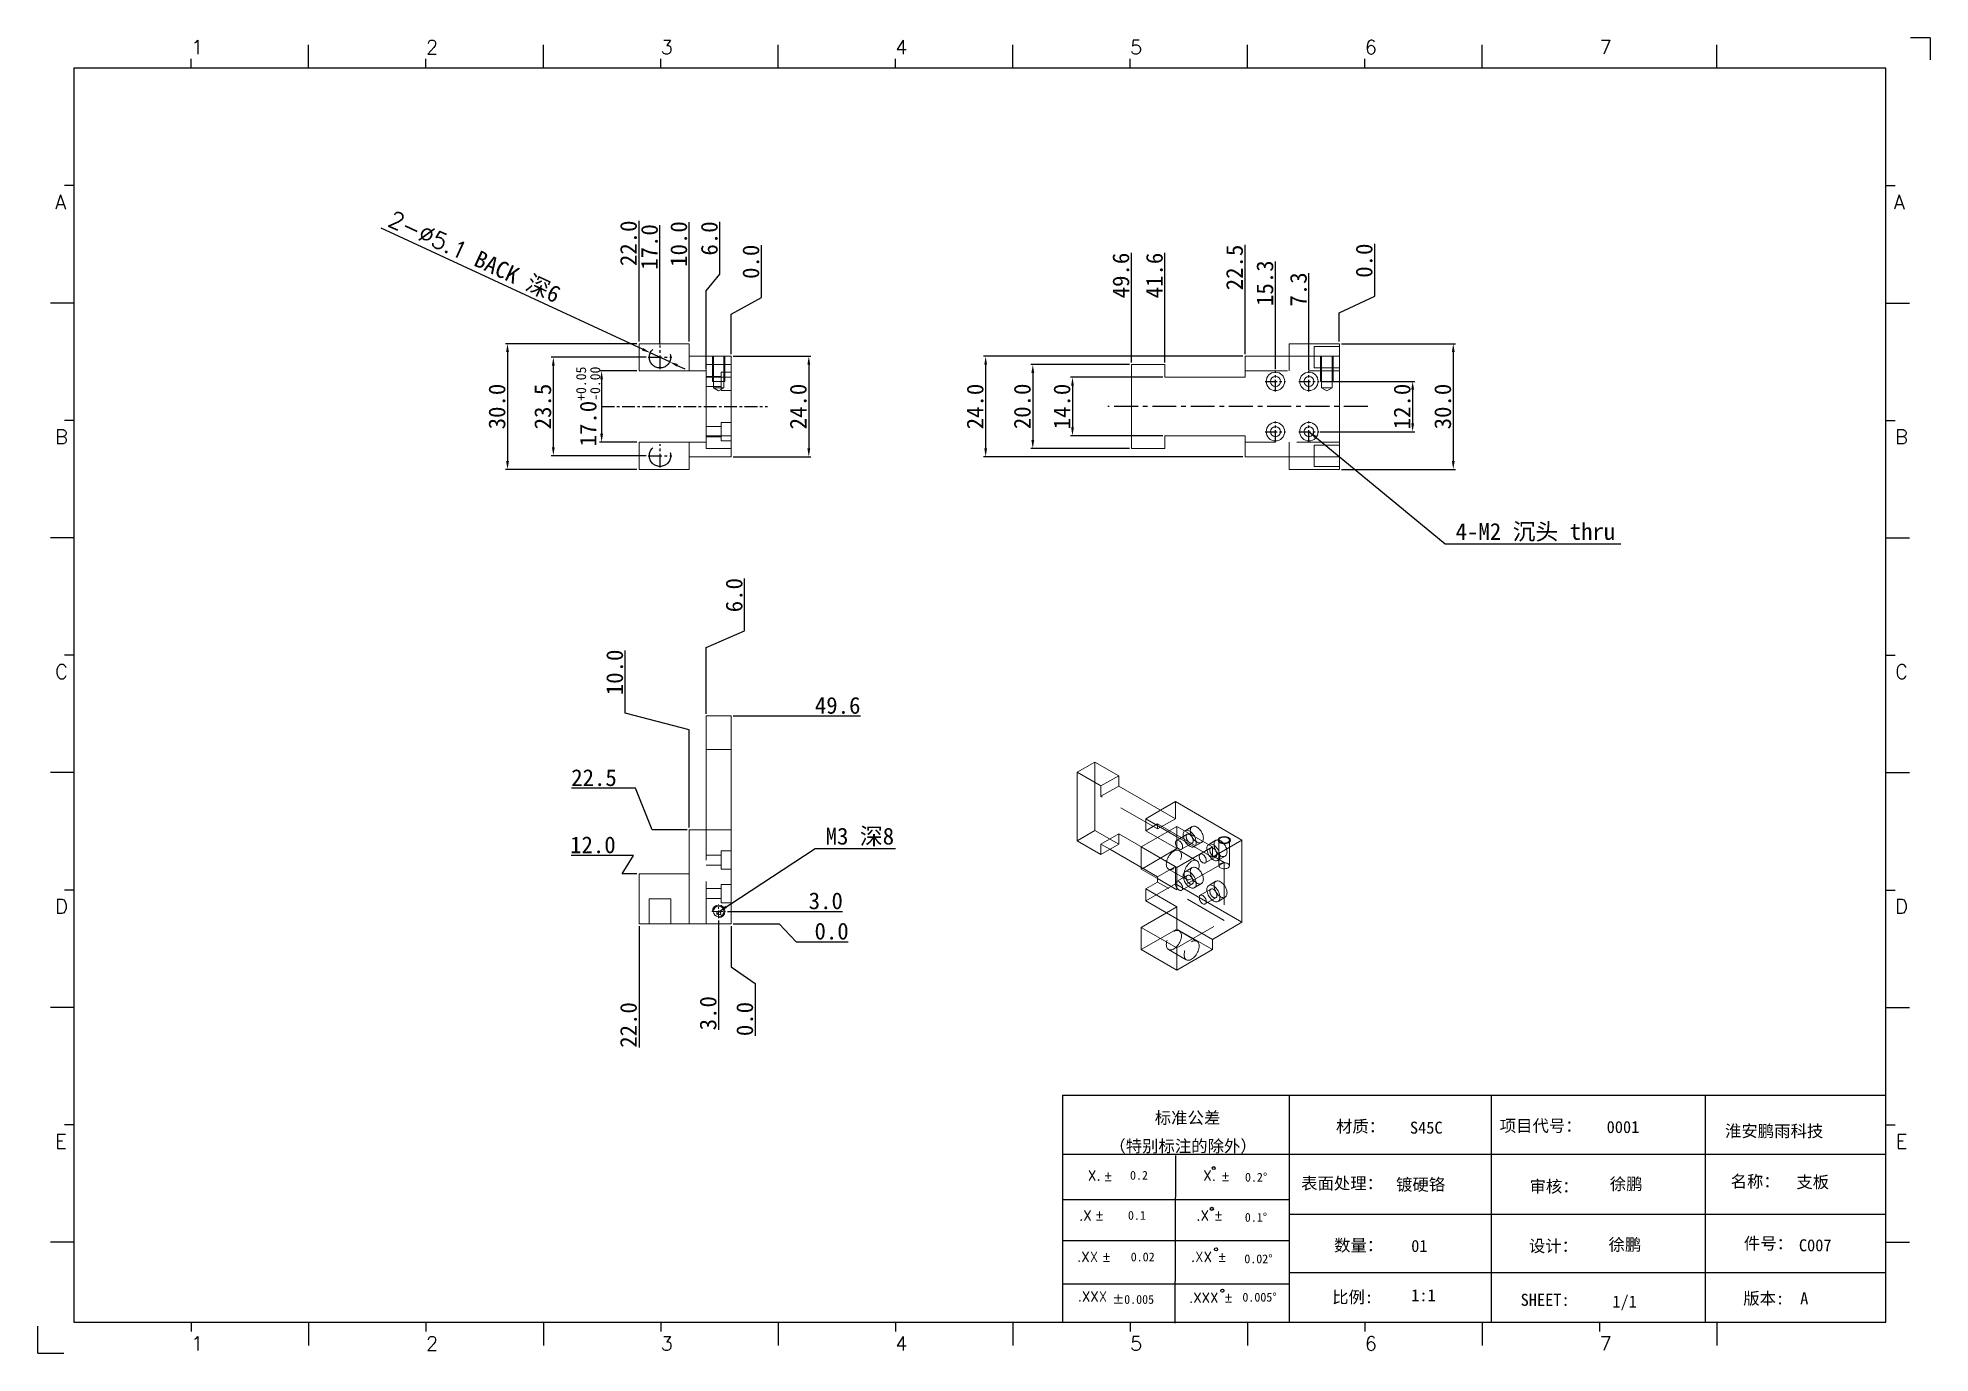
# Model space of a CAD drawing. Extents: x 83 to 30050, y -7164 to 695.
# Drawn here: x 7415.2 to 7866.9, y -1647.2 to -1333.3 of the extents above; entities that cross this region are included whole.
import ezdxf
from ezdxf.enums import TextEntityAlignment as Align

# ---------------------------------------------------------------- set-up
doc = ezdxf.new("R2010")
doc.units = 0
doc.header["$LTSCALE"] = 8
doc.header["$MEASUREMENT"] = 0
doc.header["$PDSIZE"] = 5
doc.linetypes.add('CENTER', pattern=[2, 1.25, -0.25, 0.25, -0.25])
doc.linetypes.add('HIDDEN', pattern=[1.905, 1.27, -0.635])
doc.layers.get('0').update_dxf_attribs({"linetype": 'CONTINUOUS'})
doc.layers.get('Defpoints').update_dxf_attribs({"linetype": 'CONTINUOUS'})
doc.layers.add('41', color=3, linetype='CONTINUOUS')
doc.layers.add('dim', color=82, linetype='CONTINUOUS', lineweight=9)
doc.layers.add('screw', color=33, linetype='CONTINUOUS', lineweight=13)
doc.styles.add('SIMPLEX', font='SIMPLEX')
doc.styles.get("Standard").update_dxf_attribs({"font": '', "height": 4})
doc.styles.add('TXT', font='txt.shx', dxfattribs={"bigfont": 'gbcbig.shx'})
doc.styles.get('Standard').set_extended_font_data('SimSun')
doc.dimstyles.new('ISO-25', dxfattribs={"dimtxt": 6, "dimasz": 2.5, "dimexe": 1.25, "dimexo": 0.625, "dimtad": 1, "dimdec": 1, "dimzin": 1, "dimdsep": 46, "dimtxsty": 'Standard', "dimcen": 2.5, "dimadec": 0, "dimazin": 0, "dimtm": 1e-09, "dimtfac": 1, "dimtdec": 1, "dimtmove": 0, "dimatfit": 3, "dimfxl": 1, "dimtolj": 1, "dimtzin": 0, "dimarcsym": 0})

msp = doc.modelspace()

# ---------------------------------------------------------------- texts
at = {"layer": 'dim', "char_height": 4, "attachment_point": 7}
for s, insert in [('\\A1;4-M2 沉头 thru', (7753.623, -1453.553)), ('\\A1;M3 深8', (7603.234, -1526.222))]:
    msp.add_mtext(s, dxfattribs=dict(at, insert=insert))

# ---------------------------------------------------------------- blocks, each defined once
blk = doc.blocks.new('A$C0BB32EA6')
at = {"layer": '41'}
for p, q in [((90.21, 427.84), (90.21, 435.66)), ((168.4, 427.84), (168.4, 435.66)), ((168.4, 427.84), (168.4, 435.66)), ((168.4, 427.84), (168.4, 435.66)), ((246.58, 427.84), (246.58, 435.66)), ((246.58, 427.84), (246.58, 435.66)), ((324.77, 427.84), (324.77, 435.66)), ((402.96, 427.84), (402.96, 435.66)), ((481.15, 427.84), (481.15, 435.66)), ((559.34, 427.84), (559.34, 435.66)), ((51.11, 427.84), (51.11, 430.97)), ((129.3, 427.84), (129.3, 430.97)), ((129.3, 427.84), (129.3, 430.97)), ((129.3, 427.84), (129.3, 430.97)), ((207.49, 427.84), (207.49, 430.97)), ((207.49, 427.84), (207.49, 430.97)), ((285.68, 427.84), (285.68, 430.97)), ((363.87, 427.84), (363.87, 430.97)), ((442.06, 427.84), (442.06, 430.97)), ((615.63, 427.84), (12.02, 427.84)), ((12.02, 427.84), (12.02, 10.32)), ((615.63, 10.32), (615.63, 427.84)), ((12.02, 388.75), (8.89, 388.75)), ((615.63, 388.75), (618.76, 388.75)), ((12.02, 349.66), (4.2, 349.66)), ((615.63, 349.66), (623.45, 349.66)), ((12.02, 310.56), (8.89, 310.56)), ((615.63, 310.56), (618.76, 310.56)), ((12.02, 271.47), (4.2, 271.47)), ((615.63, 271.47), (623.45, 271.47)), ((12.02, 232.37), (8.89, 232.37)), ((615.63, 232.37), (618.76, 232.37)), ((12.02, 193.28), (4.2, 193.28)), ((615.63, 193.28), (623.45, 193.28)), ((12.02, 154.18), (8.89, 154.18)), ((615.63, 154.18), (618.76, 154.18)), ((12.02, 115.09), (4.2, 115.09)), ((615.63, 115.09), (623.45, 115.09)), ((341.34, 85.85), (615.63, 85.85)), ((341.34, 85.85), (341.34, 10.32)), ((416.87, 85.85), (416.87, 10.32)), ((484.16, 85.85), (484.16, 10.32)), ((555.4, 85.7), (555.4, 10.17)), ((12.02, 76), (8.89, 76)), ((615.63, 76), (618.76, 76)), ((615.63, 66.14), (341.34, 66.14)), ((378.86, 10.02), (379.1, 65.84)), ((341.34, 51.12), (416.87, 51.12)), ((615.63, 46.17), (416.87, 46.17)), ((12.02, 36.9), (4.2, 36.9)), ((341.34, 37.5), (401.12, 37.5)), ((341.34, 37.5), (416.87, 37.5)), ((615.63, 36.9), (623.45, 36.9)), ((615.63, 26.74), (416.87, 26.74)), ((341.34, 23.05), (401.87, 23.05)), ((341.34, 23.05), (401.87, 23.05)), ((341.34, 23.05), (401.87, 23.05)), ((341.34, 23.05), (401.87, 23.05)), ((341.34, 23.05), (401.87, 23.05)), ((341.34, 23.05), (416.87, 23.05)), ((12.02, 10.32), (615.63, 10.32)), ((51.11, 10.32), (51.11, 7.19)), ((90.21, 10.32), (90.21, 2.5)), ((129.3, 10.32), (129.3, 7.19)), ((168.4, 10.32), (168.4, 2.5)), ((207.49, 10.32), (207.49, 7.19)), ((246.58, 10.32), (246.58, 2.5)), ((285.68, 10.32), (285.68, 7.19)), ((324.77, 10.32), (324.77, 2.5)), ((326.34, 10.32), (401.87, 10.32)), ((363.87, 10.32), (363.87, 7.19)), ((402.96, 10.32), (402.96, 2.5)), ((442.06, 10.32), (442.06, 7.19)), ((481.15, 10.32), (481.15, 2.5)), ((520.24, 10.32), (520.24, 7.19)), ((559.34, 10.32), (559.34, 2.5))]:
    blk.add_line(p, q, dxfattribs=at)
at = {"layer": '41', "linetype": 'Continuous'}
for p, q in [((630.37, 437.94), (623.79, 437.94)), ((630.37, 437.94), (630.37, 430.59)), ((0, 0), (0, 8.98)), ((0, 0), (8.64, 0))]:
    blk.add_line(p, q, dxfattribs=at)
at = {"layer": '41'}
for centre in [(391.73, 61.61), (391.07, 48.04), (392.49, 34.54), (394.6, 20.83)]:
    blk.add_circle(centre, 0.516, dxfattribs=at)
at = {"layer": '41', "style": 'SIMPLEX'}
for s, height, p in [('1', 4.69, (51.11, 432.54)), ('2', 4.69, (129.3, 432.54)), ('3', 4.69, (207.49, 432.54)), ('4', 4.69, (285.68, 432.54)), ('5', 4.69, (363.87, 432.54)), ('6', 4.69, (442.06, 432.54)), ('7', 4.69, (520.24, 432.54)), ('A', 4.75, (5.76, 380.93)), ('A', 4.75, (618.27, 380.93)), ('B', 4.75, (5.76, 302.74)), ('B', 4.75, (618.72, 302.74)), ('C', 4.75, (5.76, 224.55)), ('C', 4.75, (618.72, 224.55)), ('D', 4.75, (5.76, 146.37)), ('D', 4.75, (618.72, 146.37)), ('E', 4.75, (5.76, 68.18)), ('E', 4.75, (618.95, 68.18)), ('X.', 3.284, (349.84, 57.49)), ('%%p', 3.284, (355.04, 57.36)), ('X.', 3.284, (388.21, 57.49)), ('%%p', 3.284, (394.07, 57.36)), ('.X', 3.284, (346.89, 44.16)), ('%%p', 3.284, (352.09, 44.33)), ('.X', 3.284, (385.9, 44.16)), ('%%p', 3.284, (391.76, 44.33)), ('.XX', 3.284, (346.2, 30.42)), ('%%p', 3.284, (354.44, 30.46)), ('.XX', 3.284, (384.11, 30.42)), ('%%p', 3.284, (393.01, 30.46)), ('.XXX', 3.284, (383.48, 16.83)), ('%%p', 3.284, (395.11, 16.95)), ('1', 4.69, (51.11, 0.87)), ('2', 4.69, (129.3, 0.87)), ('3', 4.69, (207.49, 0.87)), ('4', 4.69, (285.68, 0.87)), ('5', 4.69, (363.87, 0.87)), ('6', 4.69, (442.06, 0.87)), ('7', 4.69, (520.24, 0.87))]:
    blk.add_text(s, height=height, dxfattribs=at).set_placement(p)
at = {"layer": '41', "linetype": 'Continuous'}
for s, p in [('标准公差', (372.08, 76.36)), ('材质：', (432.42, 73.5)), ('项目代号：', (486.99, 73.71)), ('淮安鹏雨科技', (562.04, 71.96)), ('（特别标注的除外）', (356.94, 66.94)), ('表面处理：', (420.83, 54.55)), ('审核：', (496.9, 53.5)), ('名称：', (563.9, 55.18)), ('数量：', (431.79, 33.91)), ('设计：', (496.69, 33.7)), ('件号：', (568.32, 34.55)), ('比例:', (431.16, 16.65)), ('SHEET:', (493.95, 15.75)), ('1/1', (524.5, 15.18)), ('版本:', (568.11, 16.23))]:
    blk.add_text(s, height=4, dxfattribs=at).set_placement(p)
at = {"layer": '41'}
for s, p in [('0.2', (363.82, 57.75)), ('0.2%%D', (402.12, 57.11)), ('0.1', (363.14, 44.41)), ('0.1%%D', (402.07, 43.76)), ('0.02', (364.07, 30.58)), ('0.02%%D', (401.9, 29.93)), ('0.005%%D', (401.27, 17.16))]:
    blk.add_text(s, height=2.929, dxfattribs=at).set_placement(p)
at = {"layer": '41', "style": 'SIMPLEX'}
blk.add_text('.XXX', height=3.284, dxfattribs=at).set_placement((351.31, 18.87), align=Align.MIDDLE_CENTER)
at = {"layer": '41'}
blk.add_text('%%P0.005', height=2.929, dxfattribs=at).set_placement((364.87, 17.89), align=Align.MIDDLE_CENTER)
at = {"layer": '41', "linetype": 'Continuous'}
for tag, p in [('材质', (457.07, 73.08)), ('代号', (522.6, 73.29)), ('表面处理', (452.44, 54.13)), ('审核', (523.65, 54.34)), ('名称', (585.81, 54.97)), ('数量', (457.5, 33.7)), ('设计', (523.23, 34.13)), ('件号', (586.65, 33.91)), ('比例', (457.5, 17.28)), ('版本', (587.08, 16.23))]:
    blk.add_attdef(tag, p, '', height=4, dxfattribs=at)
blk = doc.blocks.new('screw_m3_l')
at = {"layer": 'screw', "color": 1, "linetype": 'CENTER', "ltscale": 0.1905}
for p, q in [((-1.65, 0), (1.65, 0)), ((0, -1.65), (0, 1.65))]:
    blk.add_line(p, q, dxfattribs=at)
at = {"layer": 'screw', "color": 33, "linetype": 'Continuous'}
blk.add_circle((0, 0), 1.25, dxfattribs=at)
at = {"layer": 'screw', "color": 92, "linetype": 'Continuous'}
blk.add_arc((0, 0), 1.5, 270, 180, dxfattribs=at)
at = {"layer": 'screw', "color": 6, "linetype": 'Continuous', "style": 'TXT'}
blk.add_text('M3', height=0.6, dxfattribs=at).set_placement((-0.51, -0.75))
blk = doc.blocks.new('*D374')
at = {"layer": 'Defpoints', "color": 0}
for p in [(7560.88, -1409.55), (7538.22, -1433.05), (7560.88, -1433.05)]:
    blk.add_point(p, dxfattribs=at)
at = {"layer": 'dim', "color": 0, "lineweight": -2}
for p, q in [((7560.38, -1409.55), (7537.72, -1409.55)), ((7538.22, -1411.55), (7538.22, -1431.05)), ((7560.38, -1433.05), (7537.72, -1433.05))]:
    blk.add_line(p, q, dxfattribs=at)
at = {"layer": 'dim', "color": 0}
for points in [[(7537.89, -1411.55), (7538.55, -1411.55), (7538.22, -1409.55)], [(7537.89, -1431.05), (7538.55, -1431.05), (7538.22, -1433.05)]]:
    blk.add_solid(points, dxfattribs=at)
at = {"layer": 'dim', "color": 0, "insert": (7535.72, -1421.3), "char_height": 4, "attachment_point": 5, "rotation": 90}
blk.add_mtext('\\A1;23.5', dxfattribs=at)
blk = doc.blocks.new('*D375')
at = {"layer": 'Defpoints', "color": 0}
for p in [(7558.68, -1412.8), (7549.75, -1429.8), (7558.68, -1429.8)]:
    blk.add_point(p, dxfattribs=at)
at = {"layer": 'dim', "color": 0, "lineweight": -2}
for p, q in [((7558.18, -1412.8), (7549.25, -1412.8)), ((7549.75, -1414.8), (7549.75, -1427.8)), ((7558.18, -1429.8), (7549.25, -1429.8))]:
    blk.add_line(p, q, dxfattribs=at)
at = {"layer": 'dim', "color": 0}
for points in [[(7549.42, -1414.8), (7550.08, -1414.8), (7549.75, -1412.8)], [(7549.42, -1427.8), (7550.08, -1427.8), (7549.75, -1429.8)]]:
    blk.add_solid(points, dxfattribs=at)
at = {"layer": 'dim', "color": 0, "insert": (7546.52, -1421.3), "char_height": 4, "attachment_point": 5, "rotation": 90}
blk.add_mtext('\\A1;17.0{\\H2.400000;\\S+0.05^ -0.00;}', dxfattribs=at)
blk = doc.blocks.new('*D376')
at = {"layer": 'Defpoints', "color": 0}
for p in [(7558.68, -1406.3), (7527.28, -1436.3), (7558.68, -1436.3)]:
    blk.add_point(p, dxfattribs=at)
at = {"layer": 'dim', "color": 0, "lineweight": -2}
for p, q in [((7558.18, -1406.3), (7526.78, -1406.3)), ((7527.28, -1408.3), (7527.28, -1434.3)), ((7558.18, -1436.3), (7526.78, -1436.3))]:
    blk.add_line(p, q, dxfattribs=at)
at = {"layer": 'dim', "color": 0}
for points in [[(7526.95, -1408.3), (7527.62, -1408.3), (7527.28, -1406.3)], [(7526.95, -1434.3), (7527.62, -1434.3), (7527.28, -1436.3)]]:
    blk.add_solid(points, dxfattribs=at)
at = {"layer": 'dim', "color": 0, "insert": (7524.78, -1421.3), "char_height": 4, "attachment_point": 5, "rotation": 90}
blk.add_mtext('\\A1;30.0', dxfattribs=at)
blk = doc.blocks.new('*D377')
at = {"layer": 'Defpoints', "color": 0}
for p in [(7580.68, -1409.3), (7580.68, -1433.3), (7599.21, -1433.3)]:
    blk.add_point(p, dxfattribs=at)
at = {"layer": 'dim', "color": 0, "lineweight": -2}
for p, q in [((7581.18, -1409.3), (7599.71, -1409.3)), ((7599.21, -1411.3), (7599.21, -1431.3)), ((7581.18, -1433.3), (7599.71, -1433.3))]:
    blk.add_line(p, q, dxfattribs=at)
at = {"layer": 'dim', "color": 0}
for points in [[(7598.88, -1411.3), (7599.54, -1411.3), (7599.21, -1409.3)], [(7598.88, -1431.3), (7599.54, -1431.3), (7599.21, -1433.3)]]:
    blk.add_solid(points, dxfattribs=at)
at = {"layer": 'dim', "color": 0, "insert": (7596.71, -1421.3), "char_height": 4, "attachment_point": 5, "rotation": 90}
blk.add_mtext('\\A1;24.0', dxfattribs=at)
blk = doc.blocks.new('*D378')
at = {"layer": 'Defpoints', "color": 0}
for p in [(7587.89, -1391.25), (7580.68, -1409.3), (7580.68, -1409.3)]:
    blk.add_point(p, dxfattribs=at)
at = {"layer": 'dim', "color": 0, "lineweight": -2}
for p, q in [((7587.89, -1395.25), (7587.89, -1382.78)), ((7580.68, -1399.25), (7587.89, -1395.25)), ((7580.68, -1408.8), (7580.68, -1399.25))]:
    blk.add_line(p, q, dxfattribs=at)
at = {"layer": 'dim', "color": 0, "insert": (7585.39, -1386.76), "char_height": 4, "attachment_point": 5, "rotation": 90}
blk.add_mtext('\\A1;0.0', dxfattribs=at)
blk = doc.blocks.new('*D379')
at = {"layer": 'Defpoints', "color": 0}
for p in [(7563.68, -1388.95), (7563.68, -1407), (7580.68, -1409.3)]:
    blk.add_point(p, dxfattribs=at)
at = {"layer": 'dim', "color": 0, "lineweight": -2}
blk.add_line((7563.68, -1406.5), (7563.68, -1378.01), dxfattribs=at)
at = {"layer": 'dim', "color": 0, "insert": (7561.18, -1383.23), "char_height": 4, "attachment_point": 5, "rotation": 90}
blk.add_mtext('\\A1;17.0', dxfattribs=at)
blk = doc.blocks.new('*D380')
at = {"layer": 'Defpoints', "color": 0}
for p in [(7570.68, -1388.25), (7570.68, -1406.3), (7580.68, -1409.3)]:
    blk.add_point(p, dxfattribs=at)
at = {"layer": 'dim', "color": 0, "lineweight": -2}
blk.add_line((7570.68, -1405.8), (7570.68, -1377.31), dxfattribs=at)
at = {"layer": 'dim', "color": 0, "insert": (7568.18, -1382.53), "char_height": 4, "attachment_point": 5, "rotation": 90}
blk.add_mtext('\\A1;10.0', dxfattribs=at)
blk = doc.blocks.new('*D381')
at = {"layer": 'Defpoints', "color": 0}
for p in [(7558.68, -1388.25), (7558.68, -1406.3), (7580.68, -1409.3)]:
    blk.add_point(p, dxfattribs=at)
at = {"layer": 'dim', "color": 0, "lineweight": -2}
blk.add_line((7558.68, -1405.8), (7558.68, -1376.95), dxfattribs=at)
at = {"layer": 'dim', "color": 0, "insert": (7556.18, -1382.35), "char_height": 4, "attachment_point": 5, "rotation": 90}
blk.add_mtext('\\A1;22.0', dxfattribs=at)
blk = doc.blocks.new('*D382')
at = {"layer": 'Defpoints', "color": 0}
for p in [(7577.97, -1385.69), (7580.68, -1409.3), (7574.68, -1412.8)]:
    blk.add_point(p, dxfattribs=at)
at = {"layer": 'dim', "color": 0, "lineweight": -2}
for p, q in [((7577.97, -1389.69), (7577.97, -1377.21)), ((7574.68, -1393.69), (7577.97, -1389.69)), ((7574.68, -1412.3), (7574.68, -1393.69))]:
    blk.add_line(p, q, dxfattribs=at)
at = {"layer": 'dim', "color": 0, "insert": (7575.47, -1381.2), "char_height": 4, "attachment_point": 5, "rotation": 90}
blk.add_mtext('\\A1;6.0', dxfattribs=at)
blk = doc.blocks.new('*D383')
at = {"layer": 'Defpoints', "color": 0}
for p in [(7561.37, -1408.48), (7566, -1410.63)]:
    blk.add_point(p, dxfattribs=at)
at = {"layer": 'dim', "color": 0, "lineweight": -2}
for p, q in [((7497.07, -1378.68), (7559.56, -1407.64)), ((7566, -1410.63), (7561.37, -1408.48)), ((7567.81, -1411.47), (7569.63, -1412.31))]:
    blk.add_line(p, q, dxfattribs=at)
at = {"layer": 'dim', "color": 0}
for points in [[(7559.7, -1407.34), (7559.42, -1407.94), (7561.37, -1408.48)], [(7567.95, -1411.17), (7567.67, -1411.77), (7566, -1410.63)]]:
    blk.add_solid(points, dxfattribs=at)
at = {"layer": 'dim', "color": 0, "insert": (7519.32, -1385.73), "char_height": 4, "attachment_point": 5, "rotation": 335.1315}
blk.add_mtext('\\A1;{\\Ftxt,bigfont|c134;2-∅5.1} BACK 深6', dxfattribs=at)
blk = doc.blocks.new('*D384')
at = {"layer": 'Defpoints', "color": 0}
for p in [(7676.23, -1411.3), (7652.69, -1431.3), (7676.23, -1431.3)]:
    blk.add_point(p, dxfattribs=at)
at = {"layer": 'dim', "color": 0, "lineweight": -2}
for p, q in [((7675.73, -1411.3), (7652.19, -1411.3)), ((7652.69, -1413.3), (7652.69, -1429.3)), ((7675.73, -1431.3), (7652.19, -1431.3))]:
    blk.add_line(p, q, dxfattribs=at)
at = {"layer": 'dim', "color": 0}
for points in [[(7652.35, -1413.3), (7653.02, -1413.3), (7652.69, -1411.3)], [(7652.35, -1429.3), (7653.02, -1429.3), (7652.69, -1431.3)]]:
    blk.add_solid(points, dxfattribs=at)
at = {"layer": 'dim', "color": 0, "insert": (7650.19, -1421.26), "char_height": 4, "attachment_point": 5, "rotation": 90}
blk.add_mtext('\\A1;20.0', dxfattribs=at)
blk = doc.blocks.new('*D385')
at = {"layer": 'Defpoints', "color": 0}
for p in [(7684.23, -1414.3), (7662.16, -1428.3), (7684.23, -1428.3)]:
    blk.add_point(p, dxfattribs=at)
at = {"layer": 'dim', "color": 0, "lineweight": -2}
for p, q in [((7683.73, -1414.3), (7661.66, -1414.3)), ((7662.16, -1416.3), (7662.16, -1426.3)), ((7683.73, -1428.3), (7661.66, -1428.3))]:
    blk.add_line(p, q, dxfattribs=at)
at = {"layer": 'dim', "color": 0}
for points in [[(7661.83, -1416.3), (7662.49, -1416.3), (7662.16, -1414.3)], [(7661.83, -1426.3), (7662.49, -1426.3), (7662.16, -1428.3)]]:
    blk.add_solid(points, dxfattribs=at)
at = {"layer": 'dim', "color": 0, "insert": (7659.66, -1421.3), "char_height": 4, "attachment_point": 5, "rotation": 90}
blk.add_mtext('\\A1;14.0', dxfattribs=at)
blk = doc.blocks.new('*D386')
at = {"layer": 'Defpoints', "color": 0}
for p in [(7703.36, -1409.3), (7641.43, -1433.3), (7703.36, -1433.3)]:
    blk.add_point(p, dxfattribs=at)
at = {"layer": 'dim', "color": 0, "lineweight": -2}
for p, q in [((7702.86, -1409.3), (7640.93, -1409.3)), ((7641.43, -1411.3), (7641.43, -1431.3)), ((7702.86, -1433.3), (7640.93, -1433.3))]:
    blk.add_line(p, q, dxfattribs=at)
at = {"layer": 'dim', "color": 0}
for points in [[(7641.1, -1411.3), (7641.76, -1411.3), (7641.43, -1409.3)], [(7641.1, -1431.3), (7641.76, -1431.3), (7641.43, -1433.3)]]:
    blk.add_solid(points, dxfattribs=at)
at = {"layer": 'dim', "color": 0, "insert": (7638.93, -1421.3), "char_height": 4, "attachment_point": 5, "rotation": 90}
blk.add_mtext('\\A1;24.0', dxfattribs=at)
blk = doc.blocks.new('*D387')
at = {"layer": 'Defpoints', "color": 0}
for p in [(7725.86, -1406.3), (7725.86, -1436.3), (7753.06, -1436.3)]:
    blk.add_point(p, dxfattribs=at)
at = {"layer": 'dim', "color": 0, "lineweight": -2}
for p, q in [((7726.36, -1406.3), (7753.56, -1406.3)), ((7753.06, -1408.3), (7753.06, -1434.3)), ((7726.36, -1436.3), (7753.56, -1436.3))]:
    blk.add_line(p, q, dxfattribs=at)
at = {"layer": 'dim', "color": 0}
for points in [[(7752.73, -1408.3), (7753.4, -1408.3), (7753.06, -1406.3)], [(7752.73, -1434.3), (7753.4, -1434.3), (7753.06, -1436.3)]]:
    blk.add_solid(points, dxfattribs=at)
at = {"layer": 'dim', "color": 0, "insert": (7750.56, -1421.3), "char_height": 4, "attachment_point": 5, "rotation": 90}
blk.add_mtext('\\A1;30.0', dxfattribs=at)
blk = doc.blocks.new('*D388')
at = {"layer": 'Defpoints', "color": 0}
for p in [(7721.03, -1415.3), (7720.81, -1427.3), (7743.36, -1427.3)]:
    blk.add_point(p, dxfattribs=at)
at = {"layer": 'dim', "color": 0, "lineweight": -2}
for p, q in [((7721.53, -1415.3), (7743.86, -1415.3)), ((7743.36, -1417.3), (7743.36, -1425.3)), ((7721.31, -1427.3), (7743.86, -1427.3))]:
    blk.add_line(p, q, dxfattribs=at)
at = {"layer": 'dim', "color": 0}
for points in [[(7743.03, -1417.3), (7743.7, -1417.3), (7743.36, -1415.3)], [(7743.03, -1425.3), (7743.7, -1425.3), (7743.36, -1427.3)]]:
    blk.add_solid(points, dxfattribs=at)
at = {"layer": 'dim', "color": 0, "insert": (7740.86, -1421.3), "char_height": 4, "attachment_point": 5, "rotation": 90}
blk.add_mtext('\\A1;12.0', dxfattribs=at)
blk = doc.blocks.new('*D389')
at = {"layer": 'Defpoints', "color": 0}
for p in [(7734.3, -1390.98), (7725.86, -1406.3), (7725.86, -1406.3)]:
    blk.add_point(p, dxfattribs=at)
at = {"layer": 'dim', "color": 0, "lineweight": -2}
for p, q in [((7734.3, -1394.98), (7734.3, -1382.51)), ((7725.86, -1398.98), (7734.3, -1394.98)), ((7725.86, -1405.8), (7725.86, -1398.98))]:
    blk.add_line(p, q, dxfattribs=at)
at = {"layer": 'dim', "color": 0, "insert": (7731.8, -1386.49), "char_height": 4, "attachment_point": 5, "rotation": 90}
blk.add_mtext('\\A1;0.0', dxfattribs=at)
blk = doc.blocks.new('*D390')
at = {"layer": 'Defpoints', "color": 0}
for p in [(7718.61, -1397.78), (7725.86, -1406.3), (7718.61, -1413.1)]:
    blk.add_point(p, dxfattribs=at)
at = {"layer": 'dim', "color": 0, "lineweight": -2}
blk.add_line((7718.61, -1412.6), (7718.61, -1389.46), dxfattribs=at)
at = {"layer": 'dim', "color": 0, "insert": (7716.11, -1393.37), "char_height": 4, "attachment_point": 5, "rotation": 90}
blk.add_mtext('\\A1;7.3', dxfattribs=at)
blk = doc.blocks.new('*D391')
at = {"layer": 'Defpoints', "color": 0}
for p in [(7710.61, -1397.56), (7725.86, -1406.3), (7710.61, -1412.88)]:
    blk.add_point(p, dxfattribs=at)
at = {"layer": 'dim', "color": 0, "lineweight": -2}
blk.add_line((7710.61, -1412.38), (7710.61, -1386.69), dxfattribs=at)
at = {"layer": 'dim', "color": 0, "insert": (7708.11, -1391.87), "char_height": 4, "attachment_point": 5, "rotation": 90}
blk.add_mtext('\\A1;15.3', dxfattribs=at)
blk = doc.blocks.new('*D392')
at = {"layer": 'Defpoints', "color": 0}
for p in [(7703.36, -1393.98), (7703.36, -1409.3), (7725.86, -1406.3)]:
    blk.add_point(p, dxfattribs=at)
at = {"layer": 'dim', "color": 0, "lineweight": -2}
blk.add_line((7703.36, -1408.8), (7703.36, -1382.75), dxfattribs=at)
at = {"layer": 'dim', "color": 0, "insert": (7700.86, -1388.12), "char_height": 4, "attachment_point": 5, "rotation": 90}
blk.add_mtext('\\A1;22.5', dxfattribs=at)
blk = doc.blocks.new('*D393')
at = {"layer": 'Defpoints', "color": 0}
for p in [(7684.23, -1395.98), (7725.86, -1406.3), (7684.23, -1411.3)]:
    blk.add_point(p, dxfattribs=at)
at = {"layer": 'dim', "color": 0, "lineweight": -2}
blk.add_line((7684.23, -1410.8), (7684.23, -1384.59), dxfattribs=at)
at = {"layer": 'dim', "color": 0, "insert": (7681.73, -1390.04), "char_height": 4, "attachment_point": 5, "rotation": 90}
blk.add_mtext('\\A1;41.6', dxfattribs=at)
blk = doc.blocks.new('*D394')
at = {"layer": 'Defpoints', "color": 0}
for p in [(7676.23, -1395.98), (7725.86, -1406.3), (7676.23, -1411.3)]:
    blk.add_point(p, dxfattribs=at)
at = {"layer": 'dim', "color": 0, "lineweight": -2}
blk.add_line((7676.23, -1410.8), (7676.23, -1384.59), dxfattribs=at)
at = {"layer": 'dim', "color": 0, "insert": (7673.73, -1390.04), "char_height": 4, "attachment_point": 5, "rotation": 90}
blk.add_mtext('\\A1;49.6', dxfattribs=at)
blk = doc.blocks.new('*D395')
at = {"layer": 'Defpoints', "color": 0}
for p in [(7580.68, -1544.77), (7580.68, -1544.77), (7600.16, -1549.01)]:
    blk.add_point(p, dxfattribs=at)
at = {"layer": 'dim', "color": 0, "lineweight": -2}
for p, q in [((7581.18, -1544.77), (7592.16, -1544.77)), ((7592.16, -1544.77), (7596.16, -1549.01)), ((7596.16, -1549.01), (7608.64, -1549.01))]:
    blk.add_line(p, q, dxfattribs=at)
at = {"layer": 'dim', "color": 0, "insert": (7604.65, -1546.51), "char_height": 4, "attachment_point": 5}
blk.add_mtext('\\A1;0.0', dxfattribs=at)
blk = doc.blocks.new('*D396')
at = {"layer": 'Defpoints', "color": 0}
for p in [(7579.33, -1541.77), (7580.68, -1544.77), (7598.81, -1541.77)]:
    blk.add_point(p, dxfattribs=at)
at = {"layer": 'dim', "color": 0, "lineweight": -2}
blk.add_line((7579.83, -1541.77), (7607.22, -1541.77), dxfattribs=at)
at = {"layer": 'dim', "color": 0, "insert": (7603.26, -1539.27), "char_height": 4, "attachment_point": 5}
blk.add_mtext('\\A1;3.0', dxfattribs=at)
blk = doc.blocks.new('*D397')
at = {"layer": 'Defpoints', "color": 0}
for p in [(7553.39, -1528.42), (7558.68, -1532.77), (7580.68, -1544.77)]:
    blk.add_point(p, dxfattribs=at)
at = {"layer": 'dim', "color": 0, "lineweight": -2}
for p, q in [((7557.39, -1528.42), (7542.45, -1528.42)), ((7554.68, -1532.77), (7557.39, -1528.42)), ((7558.18, -1532.77), (7554.68, -1532.77))]:
    blk.add_line(p, q, dxfattribs=at)
at = {"layer": 'dim', "color": 0, "insert": (7547.67, -1525.92), "char_height": 4, "attachment_point": 5}
blk.add_mtext('\\A1;12.0', dxfattribs=at)
blk = doc.blocks.new('*D398')
at = {"layer": 'Defpoints', "color": 0}
for p in [(7553.8, -1512.38), (7570.68, -1522.27), (7580.68, -1544.77)]:
    blk.add_point(p, dxfattribs=at)
at = {"layer": 'dim', "color": 0, "lineweight": -2}
for p, q in [((7557.8, -1512.38), (7542.57, -1512.38)), ((7561.8, -1522.27), (7557.8, -1512.38)), ((7570.18, -1522.27), (7561.8, -1522.27))]:
    blk.add_line(p, q, dxfattribs=at)
at = {"layer": 'dim', "color": 0, "insert": (7547.93, -1509.88), "char_height": 4, "attachment_point": 5}
blk.add_mtext('\\A1;22.5', dxfattribs=at)
blk = doc.blocks.new('*D399')
at = {"layer": 'Defpoints', "color": 0}
for p in [(7580.68, -1495.14), (7600.16, -1495.14), (7580.68, -1544.77)]:
    blk.add_point(p, dxfattribs=at)
at = {"layer": 'dim', "color": 0, "lineweight": -2}
blk.add_line((7581.18, -1495.14), (7611.55, -1495.14), dxfattribs=at)
at = {"layer": 'dim', "color": 0, "insert": (7606.1, -1492.64), "char_height": 4, "attachment_point": 5}
blk.add_mtext('\\A1;49.6', dxfattribs=at)
blk = doc.blocks.new('*D400')
at = {"layer": 'Defpoints', "color": 0}
for p in [(7580.68, -1544.77), (7580.68, -1544.77), (7586.43, -1562.97)]:
    blk.add_point(p, dxfattribs=at)
at = {"layer": 'dim', "color": 0, "lineweight": -2}
for p, q in [((7580.68, -1545.27), (7580.68, -1554.97)), ((7580.68, -1554.97), (7586.43, -1558.97)), ((7586.43, -1558.97), (7586.43, -1571.44))]:
    blk.add_line(p, q, dxfattribs=at)
at = {"layer": 'dim', "color": 0, "insert": (7583.93, -1567.45), "char_height": 4, "attachment_point": 5, "rotation": 90}
blk.add_mtext('\\A1;0.0', dxfattribs=at)
blk = doc.blocks.new('*D401')
at = {"layer": 'Defpoints', "color": 0}
for p in [(7577.68, -1543.42), (7580.68, -1544.77), (7577.68, -1561.62)]:
    blk.add_point(p, dxfattribs=at)
at = {"layer": 'dim', "color": 0, "lineweight": -2}
blk.add_line((7577.68, -1543.92), (7577.68, -1570.03), dxfattribs=at)
at = {"layer": 'dim', "color": 0, "insert": (7575.18, -1566.07), "char_height": 4, "attachment_point": 5, "rotation": 90}
blk.add_mtext('\\A1;3.0', dxfattribs=at)
blk = doc.blocks.new('*D402')
at = {"layer": 'Defpoints', "color": 0}
for p in [(7555.38, -1490.47), (7570.68, -1522.27), (7580.68, -1544.77)]:
    blk.add_point(p, dxfattribs=at)
at = {"layer": 'dim', "color": 0, "lineweight": -2}
for p, q in [((7555.38, -1494.47), (7555.38, -1479.52)), ((7570.68, -1498.47), (7555.38, -1494.47)), ((7570.68, -1521.77), (7570.68, -1498.47))]:
    blk.add_line(p, q, dxfattribs=at)
at = {"layer": 'dim', "color": 0, "insert": (7552.88, -1484.74), "char_height": 4, "attachment_point": 5, "rotation": 90}
blk.add_mtext('\\A1;10.0', dxfattribs=at)
blk = doc.blocks.new('*D403')
at = {"layer": 'Defpoints', "color": 0}
for p in [(7558.68, -1544.77), (7580.68, -1544.77), (7558.68, -1562.97)]:
    blk.add_point(p, dxfattribs=at)
at = {"layer": 'dim', "color": 0, "lineweight": -2}
blk.add_line((7558.68, -1545.27), (7558.68, -1574.27), dxfattribs=at)
at = {"layer": 'dim', "color": 0, "insert": (7556.18, -1568.87), "char_height": 4, "attachment_point": 5, "rotation": 90}
blk.add_mtext('\\A1;22.0', dxfattribs=at)
blk = doc.blocks.new('*D404')
at = {"layer": 'Defpoints', "color": 0}
for p in [(7583.89, -1470.8), (7574.68, -1495.14), (7580.68, -1544.77)]:
    blk.add_point(p, dxfattribs=at)
at = {"layer": 'dim', "color": 0, "lineweight": -2}
for p, q in [((7583.89, -1474.8), (7583.89, -1462.32)), ((7574.68, -1478.8), (7583.89, -1474.8)), ((7574.68, -1494.64), (7574.68, -1478.8))]:
    blk.add_line(p, q, dxfattribs=at)
at = {"layer": 'dim', "color": 0, "insert": (7581.39, -1466.31), "char_height": 4, "attachment_point": 5, "rotation": 90}
blk.add_mtext('\\A1;6.0', dxfattribs=at)

# ---------------------------------------------------------------- dimensions: what is measured, and where the dimension line sits
at = {"layer": 'dim'}
dim = msp.add_diameter_dim_2p(p1=(7565.998, -1410.626), p2=(7561.371, -1408.482), text='{\\Ftxt,bigfont|c134;2-<>} BACK 深6', dimstyle='ISO-25', override={"dimtxt": 2.5, "dimasz": 2, "dimexe": 0.49975, "dimexo": 0.49975, "dimgap": 0.49975}, dxfattribs=at)
dim.commit()
dim.dimension.update_dxf_attribs({"geometry": '*D383', "text_midpoint": (7518.075, -1388.413), "dimtype": 163})
for feature_location, offset, dtype, origin, picture, middle in [((7558.685, -1406.304), (0, 18.051), 1, (7580.685, -1409.304), '*D381', (7556.185, -1382.353)), ((7570.685, -1406.304), (0, 18.051), 1, (7580.685, -1409.304), '*D380', (7568.185, -1382.531)), ((7574.685, -1412.804), (3.283, 27.118), 1, (7580.685, -1409.304), '*D382', (7575.468, -1381.198)), ((7563.685, -1407.004), (0, 18.051), 1, (7580.685, -1409.304), '*D379', (7561.185, -1383.231)), ((7580.684529937, -1409.304079187), (7.201665229, 18.051403788), 1, (7580.684529937, -1409.304079187), '*D378', (7585.386445166, -1386.764036511)), ((7676.232, -1411.304), (0, 15.321), 1, (7725.863, -1406.304), '*D394', (7673.732, -1390.039)), ((7684.232, -1411.304), (0, 15.321), 1, (7725.863, -1406.304), '*D393', (7681.732, -1390.039)), ((7703.363, -1409.304), (0, 15.321), 1, (7725.863, -1406.304), '*D392', (7700.863, -1388.117)), ((7710.613209656, -1412.884079187), (0, 15.321051079), 1, (7725.863209656, -1406.304079187), '*D391', (7708.113459656, -1391.87438922)), ((7725.863209656, -1406.304079187), (8.433793377, 15.321051079), 1, (7725.863209656, -1406.304079187), '*D389', (7731.797253032, -1386.49438922)), ((7718.613209656, -1413.104079187), (0, 15.321051079), 1, (7725.863209656, -1406.304079187), '*D390', (7716.113459656, -1393.372166998)), ((7574.685, -1495.142), (9.204, 24.342), 1, (7580.685, -1544.773), '*D404', (7581.389, -1466.312)), ((7570.685, -1522.273), (-15.3, 31.807), 1, (7580.685, -1544.773), '*D402', (7552.885, -1484.744)), ((7580.685, -1495.142), (19.474, 0), 0, (7580.685, -1544.773), '*D399', (7606.103, -1492.642)), ((7570.685, -1522.273), (-16.886, 9.889), 0, (7580.685, -1544.773), '*D398', (7547.932, -1509.885)), ((7558.685, -1532.773), (-5.293, 4.356), 0, (7580.685, -1544.773), '*D397', (7547.669, -1525.917)), ((7579.335, -1541.773), (19.474, 0), 0, (7580.685, -1544.773), '*D396', (7603.264, -1539.273)), ((7558.685, -1544.773), (0, -18.193), 1, (7580.685, -1544.773), '*D403', (7556.185, -1568.866)), ((7577.685, -1543.423), (0, -18.193), 1, (7580.685, -1544.773), '*D401', (7575.185, -1566.072)), ((7580.684529937, -1544.773185723), (19.474314864, -4.236884774), 0, (7580.684529937, -1544.773185723), '*D395', (7604.64748369, -1546.510320497)), ((7580.684529937, -1544.773185723), (5.746077338, -18.193061997), 1, (7580.684529937, -1544.773185723), '*D400', (7583.930857275, -1567.45488661))]:
    dim = msp.add_ordinate_dim(feature_location=feature_location, offset=offset, dtype=dtype, origin=origin, dimstyle='ISO-25', override={"dimtxt": 2.5, "dimasz": 2, "dimexe": 0.49975, "dimexo": 0.49975, "dimgap": 0.49975}, dxfattribs=at)
    dim.commit()
    dim.dimension.update_dxf_attribs({"geometry": picture, "text_midpoint": middle})
for base, p1, p2, override, picture, middle in [((7549.749, -1429.804), (7558.685, -1412.804), (7558.685, -1429.804), {"dimtxt": 2.5, "dimasz": 2, "dimexe": 0.49975, "dimexo": 0.49975, "dimgap": 0.49975, "dimtol": 1, "dimlim": 0, "dimtp": 0.05, "dimtm": 0, "dimtfac": 0.6, "dimtdec": 2, "dimtolj": 1}, '*D375', (7549.749, -1421.304)), ((7527.283, -1436.304), (7558.685, -1406.304), (7558.685, -1436.304), {"dimtxt": 2.5, "dimasz": 2, "dimexe": 0.49975, "dimexo": 0.49975, "dimgap": 0.49975}, '*D376', (7527.283, -1421.304)), ((7538.221, -1433.054), (7560.88, -1409.554), (7560.88, -1433.054), {"dimtxt": 2.5, "dimasz": 2, "dimexe": 0.49975, "dimexo": 0.49975, "dimgap": 0.49975}, '*D374', (7538.221, -1421.304)), ((7652.686, -1431.304), (7676.232, -1411.304), (7676.232, -1431.304), {"dimtxt": 2.5, "dimasz": 2, "dimexe": 0.49975, "dimexo": 0.49975, "dimgap": 0.49975}, '*D384', (7652.686, -1421.264))]:
    dim = msp.add_linear_dim(base=base, p1=p1, p2=p2, angle=90, dimstyle='ISO-25', override=override, dxfattribs=at)
    dim.commit()
    dim.dimension.update_dxf_attribs({"geometry": picture, "text_midpoint": middle, "dimtype": 160})
for base, p1, p2, picture, middle in [((7599.21, -1433.304), (7580.685, -1409.304), (7580.685, -1433.304), '*D377', (7596.71, -1421.304)), ((7641.43, -1433.304), (7703.363, -1409.304), (7703.363, -1433.304), '*D386', (7638.93, -1421.304)), ((7753.064, -1436.304), (7725.863, -1406.304), (7725.863, -1436.304), '*D387', (7750.564, -1421.304)), ((7662.159, -1428.304), (7684.232, -1414.304), (7684.232, -1428.304), '*D385', (7659.659, -1421.304)), ((7743.362, -1427.304), (7721.033, -1415.304), (7720.813, -1427.304), '*D388', (7740.862, -1421.304))]:
    dim = msp.add_linear_dim(base=base, p1=p1, p2=p2, angle=90, dimstyle='ISO-25', override={"dimtxt": 2.5, "dimasz": 2, "dimexe": 0.49975, "dimexo": 0.49975, "dimgap": 0.49975}, dxfattribs=at)
    dim.commit()
    dim.dimension.update_dxf_attribs({"geometry": picture, "text_midpoint": middle})

# ---------------------------------------------------------------- linework, layer by layer
at = {"color": 7, "linetype": 'Continuous', "lineweight": 15}
for p, q in [((7558.685, -1406.304), (7570.685, -1406.304)), ((7558.685, -1412.804), (7558.685, -1406.304)), ((7570.685, -1406.304), (7570.685, -1409.304)), ((7570.685, -1409.304), (7570.685, -1412.804)), ((7570.685, -1409.304), (7580.685, -1409.304)), ((7580.685, -1411.304), (7580.685, -1409.304)), ((7703.363, -1414.304), (7703.363, -1409.304)), ((7725.863, -1409.304), (7703.363, -1409.304)), ((7713.863, -1406.304), (7713.863, -1409.304)), ((7713.863, -1406.304), (7725.863, -1406.304)), ((7725.863, -1406.304), (7725.863, -1409.304)), ((7725.863, -1433.304), (7725.863, -1409.304)), ((7558.685, -1412.804), (7570.685, -1412.804)), ((7574.685, -1412.804), (7570.685, -1412.804)), ((7574.685, -1411.304), (7574.685, -1431.304)), ((7574.685, -1411.304), (7580.685, -1411.304)), ((7580.685, -1431.304), (7580.685, -1411.304)), ((7676.232, -1431.304), (7676.232, -1411.304)), ((7676.232, -1411.304), (7684.232, -1411.304)), ((7684.232, -1411.304), (7684.232, -1414.304)), ((7684.232, -1414.304), (7703.363, -1414.304)), ((7558.685, -1436.304), (7558.685, -1429.804)), ((7558.685, -1429.804), (7570.685, -1429.804)), ((7570.685, -1429.804), (7574.685, -1429.804)), ((7570.685, -1429.804), (7570.685, -1433.304)), ((7580.685, -1431.304), (7574.685, -1431.304)), ((7580.685, -1431.304), (7580.685, -1433.304)), ((7684.232, -1431.304), (7676.232, -1431.304)), ((7703.363, -1428.304), (7684.232, -1428.304)), ((7684.232, -1428.304), (7684.232, -1431.304)), ((7703.363, -1428.304), (7703.363, -1433.304)), ((7570.685, -1436.304), (7558.685, -1436.304)), ((7570.685, -1433.304), (7580.685, -1433.304)), ((7570.685, -1436.304), (7570.685, -1433.304)), ((7725.863, -1433.304), (7703.363, -1433.304)), ((7713.863, -1436.304), (7713.863, -1433.304)), ((7725.863, -1436.304), (7713.863, -1436.304)), ((7725.863, -1436.304), (7725.863, -1433.304)), ((7574.685, -1495.142), (7574.685, -1503.142)), ((7580.685, -1495.142), (7574.685, -1495.142)), ((7580.685, -1503.142), (7580.685, -1495.142)), ((7574.685, -1503.142), (7580.685, -1503.142)), ((7574.685, -1503.142), (7574.685, -1522.273)), ((7580.685, -1522.273), (7580.685, -1503.142)), ((7663.287, -1508.582), (7667.529, -1506.132)), ((7663.287, -1508.582), (7663.287, -1524.912)), ((7667.529, -1522.463), (7667.529, -1506.132)), ((7667.529, -1506.132), (7673.186, -1509.398)), ((7673.186, -1509.398), (7673.186, -1511.848)), ((7673.186, -1511.848), (7686.714, -1519.657)), ((7683.178, -1517.616), (7686.714, -1515.574)), ((7702.624, -1524.759), (7686.714, -1515.574)), ((7686.714, -1519.657), (7686.714, -1515.574)), ((7570.685, -1522.273), (7570.685, -1532.773)), ((7570.685, -1522.273), (7580.685, -1522.273)), ((7580.685, -1544.773), (7580.685, -1522.273)), ((7667.529, -1522.463), (7663.287, -1524.912)), ((7663.287, -1524.912), (7668.943, -1528.178)), ((7673.186, -1525.729), (7667.529, -1522.463)), ((7668.943, -1528.178), (7673.186, -1525.729)), ((7686.714, -1531.089), (7673.186, -1523.279)), ((7673.186, -1523.279), (7673.186, -1525.729)), ((7702.624, -1544.356), (7702.624, -1524.759)), ((7671.065, -1526.953), (7682.471, -1533.538)), ((7678.582, -1531.699), (7678.582, -1531.293)), ((7682.471, -1533.538), (7686.714, -1531.089)), ((7686.714, -1531.089), (7686.714, -1535.171)), ((7570.685, -1532.773), (7558.685, -1532.773)), ((7558.685, -1532.773), (7558.685, -1544.773)), ((7570.685, -1544.773), (7570.685, -1532.773)), ((7678.582, -1531.699), (7678.934, -1531.496)), ((7682.471, -1533.944), (7678.582, -1531.699)), ((7679.643, -1536.395), (7682.471, -1534.763)), ((7679.643, -1539.253), (7686.714, -1535.171)), ((7682.471, -1533.538), (7682.471, -1534.763)), ((7702.624, -1544.356), (7686.714, -1535.171)), ((7679.643, -1536.395), (7679.643, -1539.253)), ((7679.643, -1539.253), (7687.067, -1543.539)), ((7558.685, -1544.773), (7570.685, -1544.773)), ((7570.685, -1544.773), (7580.685, -1544.773)), ((7678.582, -1545.58), (7684.592, -1542.111)), ((7695.553, -1548.438), (7687.067, -1543.539)), ((7687.067, -1545.989), (7687.067, -1543.539)), ((7695.553, -1548.438), (7702.624, -1544.356)), ((7678.582, -1550.888), (7678.582, -1545.58)), ((7687.067, -1545.989), (7678.582, -1550.888)), ((7695.553, -1550.888), (7687.067, -1545.989)), ((7695.553, -1550.888), (7695.553, -1548.438)), ((7678.582, -1550.888), (7687.067, -1555.786)), ((7687.067, -1555.786), (7695.553, -1550.888))]:
    msp.add_line(p, q, dxfattribs=at)
at = {"color": 7, "linetype": 'Continuous', "lineweight": 0}
for p, q in [((7576.185, -1409.304), (7576.185, -1415.304)), ((7579.185, -1409.304), (7579.185, -1415.304)), ((7721.363, -1409.304), (7721.363, -1415.304)), ((7724.363, -1409.304), (7724.363, -1415.304))]:
    msp.add_line(p, q, dxfattribs=at)
at = {"color": 7, "linetype": 'HIDDEN', "lineweight": 0}
for p, q in [((7576.435, -1409.304), (7576.435, -1416.804)), ((7578.935, -1416.804), (7578.935, -1409.304)), ((7713.863, -1412.804), (7713.863, -1409.304)), ((7719.863, -1407.004), (7719.863, -1412.104)), ((7725.863, -1407.004), (7719.863, -1407.004)), ((7721.613, -1409.304), (7721.613, -1416.804)), ((7724.113, -1416.804), (7724.113, -1409.304)), ((7578.285, -1413.104), (7578.285, -1417.504)), ((7580.685, -1413.104), (7578.285, -1413.104)), ((7703.363, -1412.804), (7725.863, -1412.804)), ((7719.863, -1412.104), (7725.863, -1412.104)), ((7578.285, -1414.104), (7574.685, -1414.104)), ((7574.685, -1414.304), (7580.685, -1414.304)), ((7574.685, -1416.504), (7578.285, -1416.504)), ((7576.185, -1415.304), (7579.185, -1415.304)), ((7576.435, -1416.804), (7578.935, -1416.804)), ((7576.435, -1416.804), (7577.685, -1417.555)), ((7577.685, -1417.555), (7578.935, -1416.804)), ((7578.285, -1417.504), (7580.685, -1417.504)), ((7721.363, -1415.304), (7724.363, -1415.304)), ((7721.613, -1416.804), (7724.113, -1416.804)), ((7721.613, -1416.804), (7722.863, -1417.555)), ((7722.863, -1417.555), (7724.113, -1416.804)), ((7578.285, -1426.104), (7574.685, -1426.104)), ((7578.285, -1425.104), (7578.285, -1429.504)), ((7580.685, -1425.104), (7578.285, -1425.104)), ((7574.685, -1428.304), (7580.685, -1428.304)), ((7574.685, -1428.504), (7578.285, -1428.504)), ((7578.285, -1429.504), (7580.685, -1429.504)), ((7725.863, -1429.804), (7703.363, -1429.804)), ((7713.863, -1433.304), (7713.863, -1429.804)), ((7719.863, -1430.504), (7719.863, -1435.604)), ((7725.863, -1430.504), (7719.863, -1430.504)), ((7719.863, -1435.604), (7725.863, -1435.604)), ((7668.943, -1511.847), (7663.287, -1508.582)), ((7673.186, -1509.398), (7668.943, -1511.847)), ((7668.943, -1514.297), (7668.943, -1511.847)), ((7668.943, -1514.297), (7673.186, -1511.848)), ((7682.471, -1522.106), (7668.943, -1514.297)), ((7679.643, -1519.656), (7683.178, -1517.616)), ((7574.685, -1544.773), (7574.685, -1522.273)), ((7678.582, -1526.391), (7687.067, -1521.493)), ((7679.643, -1519.656), (7679.643, -1522.514)), ((7679.643, -1519.656), (7687.067, -1523.942)), ((7682.471, -1520.881), (7679.643, -1522.514)), ((7686.714, -1519.657), (7682.471, -1522.106)), ((7682.471, -1522.106), (7682.471, -1520.881)), ((7682.471, -1520.881), (7698.381, -1530.066)), ((7687.067, -1521.493), (7687.067, -1523.942)), ((7687.067, -1521.493), (7695.553, -1526.391)), ((7690.74, -1521.528), (7689.043, -1522.507)), ((7668.943, -1525.728), (7673.186, -1523.279)), ((7668.943, -1528.178), (7668.943, -1525.728)), ((7668.943, -1525.728), (7671.065, -1526.953)), ((7678.582, -1531.293), (7678.582, -1526.391)), ((7687.067, -1531.29), (7678.582, -1526.391)), ((7678.934, -1531.496), (7687.067, -1526.8)), ((7687.067, -1526.8), (7679.643, -1522.514)), ((7689.543, -1523.373), (7686.998, -1524.843)), ((7687.067, -1526.8), (7687.067, -1523.942)), ((7687.067, -1523.942), (7695.553, -1528.841)), ((7695.553, -1526.391), (7687.067, -1531.29)), ((7688.198, -1526.922), (7690.743, -1525.452)), ((7691.243, -1526.318), (7692.94, -1525.338)), ((7695.2, -1526.639), (7692.655, -1528.109)), ((7696.397, -1524.793), (7694.7, -1525.773)), ((7695.553, -1528.841), (7702.624, -1524.759)), ((7695.553, -1526.391), (7695.553, -1528.841)), ((7697.131, -1524.759), (7697.131, -1530.883)), ((7699.631, -1530.883), (7699.631, -1524.759)), ((7578.285, -1528.323), (7574.685, -1528.323)), ((7574.685, -1530.723), (7578.285, -1530.723)), ((7578.285, -1527.323), (7578.285, -1531.723)), ((7580.685, -1527.323), (7578.285, -1527.323)), ((7698.381, -1530.066), (7687.067, -1536.597)), ((7687.067, -1531.29), (7687.067, -1536.597)), ((7691.878, -1529.694), (7687.635, -1527.245)), ((7690.74, -1531.326), (7689.043, -1532.306)), ((7693.854, -1530.187), (7696.4, -1528.718)), ((7696.9, -1529.584), (7698.597, -1528.604)), ((7698.381, -1530.066), (7698.381, -1543.947)), ((7578.285, -1531.723), (7580.685, -1531.723)), ((7578.285, -1535.323), (7578.285, -1539.723)), ((7580.685, -1535.323), (7578.285, -1535.323)), ((7687.067, -1536.597), (7682.471, -1533.944)), ((7698.381, -1543.947), (7682.471, -1534.763)), ((7685.085, -1531.662), (7689.328, -1534.111)), ((7689.543, -1533.172), (7686.998, -1534.641)), ((7688.198, -1536.72), (7690.743, -1535.25)), ((7691.243, -1536.117), (7692.94, -1535.137)), ((7696.397, -1534.592), (7694.7, -1535.572)), ((7566.235, -1538.773), (7561.135, -1538.773)), ((7561.135, -1538.773), (7561.135, -1544.773)), ((7566.235, -1544.773), (7566.235, -1538.773)), ((7578.285, -1536.323), (7574.685, -1536.323)), ((7574.685, -1538.723), (7578.285, -1538.723)), ((7578.285, -1539.723), (7580.685, -1539.723)), ((7679.643, -1536.395), (7687.067, -1540.682)), ((7695.2, -1536.438), (7692.655, -1537.907)), ((7693.854, -1539.986), (7696.4, -1538.516)), ((7696.9, -1539.382), (7698.597, -1538.402)), ((7684.592, -1542.111), (7687.067, -1540.682)), ((7687.067, -1543.539), (7687.067, -1540.682)), ((7687.067, -1550.478), (7698.381, -1543.947)), ((7678.582, -1545.58), (7687.067, -1550.478)), ((7691.878, -1548.883), (7687.635, -1546.434)), ((7685.085, -1550.85), (7689.328, -1553.3)), ((7687.067, -1550.478), (7687.067, -1555.786))]:
    msp.add_line(p, q, dxfattribs=at)
at = {"color": 1, "linetype": 'CENTER', "ltscale": 0.2794}
for p, q in [((7710.613, -1417.724), (7710.613, -1412.884)), ((7718.613, -1417.724), (7718.613, -1412.884)), ((7708.193, -1415.304), (7713.033, -1415.304)), ((7716.193, -1415.304), (7721.033, -1415.304)), ((7708.193, -1427.304), (7713.033, -1427.304)), ((7710.613, -1429.724), (7710.613, -1424.884)), ((7716.193, -1427.304), (7721.033, -1427.304)), ((7718.613, -1429.724), (7718.613, -1424.884))]:
    msp.add_line(p, q, dxfattribs=at)
at = {"color": 1, "linetype": 'CENTER', "ltscale": 0.3048}
msp.add_line((7549.749, -1421.304), (7589.325, -1421.304), dxfattribs=at)
at = {"color": 1, "linetype": 'CENTER', "ltscale": 0.5715}
msp.add_line((7732.664, -1421.304), (7670.62, -1421.304), dxfattribs=at)
at = {"color": 7, "linetype": 'Continuous', "lineweight": 15, "flags": 128}
for points in [[(7691.84, -1521.637), (7691.624, -1521.529), (7691.412, -1521.459), (7691.208, -1521.427), (7691.016, -1521.434), (7690.84, -1521.48), (7690.684, -1521.564), (7690.551, -1521.684), (7690.442, -1521.838), (7690.361, -1522.024), (7690.308, -1522.237), (7690.286, -1522.473), (7690.293, -1522.728), (7690.331, -1522.996), (7690.398, -1523.273), (7690.493, -1523.553), (7690.614, -1523.831), (7690.76, -1524.101), (7690.926, -1524.358), (7691.11, -1524.598), (7691.308, -1524.814), (7691.517, -1525.003), (7691.732, -1525.162), (7691.949, -1525.288), (7692.164, -1525.377), (7692.372, -1525.428), (7692.571, -1525.441), (7692.755, -1525.414), (7692.921, -1525.349), (7693.066, -1525.247), (7693.188, -1525.109), (7693.283, -1524.939), (7693.35, -1524.739), (7693.387, -1524.514), (7693.395, -1524.268), (7693.372, -1524.005), (7693.32, -1523.732), (7693.239, -1523.453), (7693.13, -1523.173), (7692.996, -1522.898), (7692.84, -1522.634), (7692.665, -1522.385), (7692.473, -1522.157), (7692.269, -1521.954), (7692.057, -1521.779), (7691.84, -1521.637)], [(7690.79, -1524.152), (7690.729, -1524.042), (7690.692, -1523.983)], [(7697.497, -1524.902), (7697.281, -1524.795), (7697.068, -1524.724), (7696.864, -1524.692), (7696.673, -1524.699), (7696.497, -1524.745), (7696.341, -1524.829), (7696.207, -1524.95), (7696.099, -1525.104), (7696.018, -1525.289), (7695.965, -1525.502), (7695.942, -1525.738), (7695.95, -1525.993), (7695.988, -1526.262), (7696.055, -1526.539), (7696.15, -1526.819), (7696.271, -1527.097), (7696.417, -1527.367), (7696.583, -1527.624), (7696.767, -1527.863), (7696.965, -1528.08), (7697.174, -1528.269), (7697.389, -1528.428), (7697.606, -1528.553), (7697.821, -1528.643), (7698.029, -1528.694), (7698.227, -1528.706), (7698.412, -1528.68), (7698.578, -1528.615), (7698.723, -1528.512), (7698.844, -1528.375), (7698.94, -1528.204), (7699.007, -1528.005), (7699.044, -1527.78), (7699.052, -1527.533), (7699.029, -1527.271), (7698.977, -1526.998), (7698.895, -1526.718), (7698.787, -1526.439), (7698.653, -1526.164), (7698.497, -1525.9), (7698.322, -1525.651), (7698.13, -1525.423), (7697.926, -1525.219), (7697.714, -1525.045), (7697.497, -1524.902)], [(7691.84, -1531.435), (7691.624, -1531.328), (7691.412, -1531.257), (7691.208, -1531.225), (7691.016, -1531.232), (7690.84, -1531.278), (7690.684, -1531.362), (7690.551, -1531.482), (7690.442, -1531.637), (7690.361, -1531.822), (7690.308, -1532.035), (7690.286, -1532.271), (7690.293, -1532.526), (7690.331, -1532.795), (7690.398, -1533.072), (7690.493, -1533.352), (7690.614, -1533.63), (7690.76, -1533.9), (7690.926, -1534.157), (7691.11, -1534.396), (7691.308, -1534.612), (7691.517, -1534.802), (7691.732, -1534.961), (7691.949, -1535.086), (7692.164, -1535.175), (7692.372, -1535.227), (7692.571, -1535.239), (7692.755, -1535.213), (7692.921, -1535.148), (7693.066, -1535.045), (7693.188, -1534.907), (7693.283, -1534.737), (7693.35, -1534.537), (7693.387, -1534.312), (7693.395, -1534.066), (7693.372, -1533.804), (7693.32, -1533.53), (7693.239, -1533.251), (7693.13, -1532.971), (7692.996, -1532.697), (7692.84, -1532.433), (7692.665, -1532.184), (7692.473, -1531.956), (7692.269, -1531.752), (7692.057, -1531.578), (7691.84, -1531.435)], [(7696.447, -1527.418), (7696.386, -1527.307), (7696.349, -1527.248)], [(7690.79, -1533.951), (7690.729, -1533.84), (7690.692, -1533.781)], [(7697.497, -1534.701), (7697.281, -1534.593), (7697.068, -1534.523), (7696.864, -1534.491), (7696.673, -1534.498), (7696.497, -1534.544), (7696.341, -1534.628), (7696.207, -1534.748), (7696.099, -1534.902), (7696.018, -1535.088), (7695.965, -1535.301), (7695.942, -1535.537), (7695.95, -1535.792), (7695.988, -1536.06), (7696.055, -1536.337), (7696.15, -1536.618), (7696.271, -1536.895), (7696.417, -1537.166), (7696.583, -1537.423), (7696.767, -1537.662), (7696.965, -1537.878), (7697.174, -1538.068), (7697.389, -1538.227), (7697.606, -1538.352), (7697.821, -1538.441), (7698.029, -1538.492), (7698.227, -1538.505), (7698.412, -1538.478), (7698.578, -1538.413), (7698.723, -1538.311), (7698.844, -1538.173), (7698.94, -1538.003), (7699.007, -1537.803), (7699.044, -1537.578), (7699.052, -1537.332), (7699.029, -1537.07), (7698.977, -1536.796), (7698.895, -1536.517), (7698.787, -1536.237), (7698.653, -1535.963), (7698.497, -1535.698), (7698.322, -1535.45), (7698.13, -1535.221), (7697.926, -1535.018), (7697.714, -1534.843), (7697.497, -1534.701)], [(7696.447, -1537.216), (7696.386, -1537.106), (7696.349, -1537.047)]]:
    msp.add_lwpolyline(points, dxfattribs=at)
at = {"color": 7, "linetype": 'HIDDEN', "lineweight": 0, "flags": 128}
for points in [[(7688.446, -1526.372), (7688.431, -1526.549), (7688.385, -1526.701), (7688.311, -1526.824), (7688.212, -1526.913), (7688.09, -1526.965), (7687.95, -1526.977), (7687.798, -1526.95), (7687.638, -1526.884), (7687.477, -1526.782), (7687.32, -1526.648), (7687.173, -1526.486), (7687.042, -1526.302), (7686.931, -1526.103), (7686.843, -1525.896), (7686.784, -1525.688), (7686.753, -1525.488), (7686.753, -1525.301), (7686.784, -1525.136), (7686.843, -1524.998), (7686.931, -1524.891), (7687.042, -1524.821), (7687.173, -1524.789), (7687.32, -1524.796), (7687.477, -1524.843), (7687.638, -1524.927), (7687.798, -1525.046), (7687.95, -1525.194), (7688.09, -1525.368), (7688.212, -1525.561), (7688.311, -1525.765), (7688.385, -1525.973), (7688.431, -1526.178), (7688.446, -1526.372)], [(7690.292, -1522.71), (7690.143, -1522.616), (7689.927, -1522.509), (7689.714, -1522.438), (7689.511, -1522.406), (7689.319, -1522.413), (7689.143, -1522.459), (7688.987, -1522.543), (7688.854, -1522.664), (7688.745, -1522.818), (7688.664, -1523.004), (7688.611, -1523.216), (7688.589, -1523.453), (7688.596, -1523.707), (7688.634, -1523.976), (7688.701, -1524.253), (7688.796, -1524.533), (7688.917, -1524.811), (7689.063, -1525.081), (7689.229, -1525.338), (7689.413, -1525.577), (7689.611, -1525.794), (7689.82, -1525.983), (7690.035, -1526.142), (7690.252, -1526.267), (7690.467, -1526.357), (7690.675, -1526.408), (7690.874, -1526.42), (7691.058, -1526.394), (7691.224, -1526.329), (7691.369, -1526.226), (7691.49, -1526.089), (7691.586, -1525.918), (7691.653, -1525.719), (7691.69, -1525.494), (7691.698, -1525.248), (7691.692, -1525.135)], [(7690.143, -1523.433), (7689.983, -1523.358), (7689.828, -1523.321), (7689.685, -1523.324), (7689.558, -1523.366), (7689.452, -1523.445), (7689.371, -1523.56), (7689.319, -1523.706), (7689.296, -1523.877), (7689.303, -1524.067), (7689.341, -1524.27), (7689.408, -1524.478), (7689.502, -1524.684), (7689.619, -1524.88), (7689.754, -1525.059), (7689.904, -1525.215), (7690.063, -1525.342), (7690.224, -1525.435), (7690.382, -1525.491), (7690.532, -1525.508), (7690.668, -1525.486), (7690.785, -1525.425), (7690.878, -1525.327), (7690.945, -1525.196), (7690.983, -1525.037), (7690.991, -1524.855), (7690.968, -1524.658), (7690.915, -1524.451), (7690.834, -1524.243), (7690.79, -1524.152)], [(7695.949, -1525.976), (7695.8, -1525.882), (7695.584, -1525.774), (7695.371, -1525.704), (7695.167, -1525.672), (7694.976, -1525.679), (7694.8, -1525.725), (7694.644, -1525.809), (7694.51, -1525.929), (7694.402, -1526.084), (7694.321, -1526.269), (7694.268, -1526.482), (7694.245, -1526.718), (7694.253, -1526.973), (7694.291, -1527.242), (7694.358, -1527.519), (7694.453, -1527.799), (7694.574, -1528.077), (7694.719, -1528.347), (7694.886, -1528.604), (7695.07, -1528.843), (7695.268, -1529.059), (7695.477, -1529.249), (7695.692, -1529.408), (7695.909, -1529.533), (7696.124, -1529.622), (7696.332, -1529.674), (7696.53, -1529.686), (7696.714, -1529.66), (7696.881, -1529.594), (7697.026, -1529.492), (7697.147, -1529.354), (7697.242, -1529.184), (7697.31, -1528.984), (7697.347, -1528.759), (7697.355, -1528.513), (7697.349, -1528.401)], [(7695.8, -1526.698), (7695.64, -1526.623), (7695.485, -1526.587), (7695.341, -1526.589), (7695.215, -1526.631), (7695.109, -1526.711), (7695.028, -1526.826), (7694.975, -1526.971), (7694.953, -1527.142), (7694.96, -1527.333), (7694.998, -1527.536), (7695.065, -1527.744), (7695.159, -1527.95), (7695.276, -1528.146), (7695.411, -1528.325), (7695.561, -1528.48), (7695.719, -1528.607), (7695.881, -1528.7), (7696.039, -1528.757), (7696.189, -1528.774), (7696.325, -1528.751), (7696.441, -1528.69), (7696.535, -1528.592), (7696.602, -1528.462), (7696.64, -1528.303), (7696.648, -1528.121), (7696.625, -1527.923), (7696.572, -1527.717), (7696.491, -1527.509), (7696.447, -1527.418)], [(7697.497, -1525.269), (7697.35, -1525.167), (7697.238, -1525.05), (7697.164, -1524.924), (7697.132, -1524.792), (7697.143, -1524.659), (7697.196, -1524.53), (7697.289, -1524.408), (7697.419, -1524.298), (7697.582, -1524.204), (7697.773, -1524.128), (7697.984, -1524.075), (7698.208, -1524.044), (7698.439, -1524.038), (7698.667, -1524.056), (7698.886, -1524.099), (7699.087, -1524.164), (7699.265, -1524.249), (7699.412, -1524.351), (7699.525, -1524.467), (7699.598, -1524.594), (7699.63, -1524.726), (7699.619, -1524.859), (7699.566, -1524.988), (7699.473, -1525.11), (7699.343, -1525.22), (7699.18, -1525.314), (7698.989, -1525.389), (7698.778, -1525.443), (7698.554, -1525.474), (7698.323, -1525.48), (7698.095, -1525.461), (7697.876, -1525.419), (7697.675, -1525.354), (7697.497, -1525.269)], [(7686.36, -1531.535), (7686.125, -1531.654), (7685.894, -1531.734), (7685.67, -1531.775), (7685.459, -1531.777), (7685.263, -1531.739), (7685.085, -1531.662), (7684.93, -1531.547), (7684.799, -1531.396), (7684.694, -1531.212), (7684.619, -1530.998), (7684.573, -1530.757), (7684.557, -1530.494), (7684.573, -1530.214), (7684.619, -1529.92), (7684.694, -1529.618), (7684.799, -1529.314), (7684.93, -1529.012), (7685.085, -1528.717), (7685.263, -1528.435), (7685.459, -1528.171), (7685.67, -1527.928), (7685.894, -1527.711), (7686.125, -1527.525), (7686.36, -1527.371), (7686.596, -1527.253), (7686.827, -1527.173), (7687.05, -1527.131), (7687.262, -1527.13), (7687.458, -1527.168), (7687.635, -1527.245), (7687.791, -1527.36), (7687.922, -1527.511), (7688.026, -1527.695), (7688.102, -1527.909), (7688.148, -1528.149), (7688.163, -1528.412), (7688.148, -1528.693), (7688.102, -1528.987), (7688.026, -1529.288), (7687.922, -1529.593), (7687.791, -1529.895), (7687.635, -1530.19), (7687.458, -1530.472), (7687.262, -1530.736), (7687.05, -1530.979), (7686.827, -1531.195), (7686.596, -1531.382), (7686.36, -1531.535)], [(7690.603, -1533.985), (7690.368, -1534.103), (7690.136, -1534.183), (7689.913, -1534.225), (7689.701, -1534.226), (7689.505, -1534.188), (7689.328, -1534.111), (7689.172, -1533.996), (7689.041, -1533.845), (7688.937, -1533.661), (7688.861, -1533.447), (7688.815, -1533.206), (7688.8, -1532.943), (7688.815, -1532.663), (7688.861, -1532.369), (7688.937, -1532.067), (7689.041, -1531.763), (7689.172, -1531.461), (7689.328, -1531.166), (7689.505, -1530.884), (7689.701, -1530.62), (7689.913, -1530.377), (7690.136, -1530.161), (7690.368, -1529.974), (7690.603, -1529.82), (7690.838, -1529.702), (7691.07, -1529.622), (7691.293, -1529.58), (7691.504, -1529.579), (7691.701, -1529.617), (7691.878, -1529.694), (7692.033, -1529.809), (7692.164, -1529.96), (7692.269, -1530.144), (7692.345, -1530.358), (7692.391, -1530.599), (7692.406, -1530.862), (7692.391, -1531.142), (7692.345, -1531.436), (7692.269, -1531.738), (7692.164, -1532.042), (7692.033, -1532.344), (7691.878, -1532.639), (7691.701, -1532.921), (7691.504, -1533.185), (7691.293, -1533.428), (7691.07, -1533.644), (7690.838, -1533.831), (7690.603, -1533.985)], [(7694.103, -1529.638), (7694.088, -1529.814), (7694.042, -1529.967), (7693.968, -1530.09), (7693.869, -1530.179), (7693.747, -1530.23), (7693.607, -1530.243), (7693.455, -1530.216), (7693.295, -1530.15), (7693.134, -1530.048), (7692.977, -1529.914), (7692.83, -1529.752), (7692.699, -1529.568), (7692.588, -1529.369), (7692.5, -1529.161), (7692.44, -1528.954), (7692.41, -1528.753), (7692.41, -1528.567), (7692.44, -1528.402), (7692.5, -1528.263), (7692.588, -1528.157), (7692.699, -1528.087), (7692.83, -1528.054), (7692.977, -1528.062), (7693.134, -1528.108), (7693.295, -1528.192), (7693.455, -1528.311), (7693.607, -1528.46), (7693.747, -1528.634), (7693.869, -1528.826), (7693.968, -1529.03), (7694.042, -1529.238), (7694.088, -1529.443), (7694.103, -1529.638)], [(7697.497, -1531.393), (7697.35, -1531.291), (7697.238, -1531.174), (7697.164, -1531.048), (7697.132, -1530.916), (7697.143, -1530.783), (7697.196, -1530.654), (7697.289, -1530.532), (7697.419, -1530.422), (7697.582, -1530.328), (7697.773, -1530.253), (7697.984, -1530.199), (7698.208, -1530.168), (7698.439, -1530.162), (7698.667, -1530.181), (7698.886, -1530.223), (7699.087, -1530.288), (7699.265, -1530.373), (7699.412, -1530.475), (7699.525, -1530.591), (7699.598, -1530.718), (7699.63, -1530.85), (7699.619, -1530.983), (7699.566, -1531.112), (7699.473, -1531.234), (7699.343, -1531.344), (7699.18, -1531.438), (7698.989, -1531.513), (7698.778, -1531.567), (7698.554, -1531.598), (7698.323, -1531.604), (7698.095, -1531.585), (7697.876, -1531.543), (7697.675, -1531.478), (7697.497, -1531.393)], [(7688.446, -1536.171), (7688.431, -1536.347), (7688.385, -1536.5), (7688.311, -1536.623), (7688.212, -1536.711), (7688.09, -1536.763), (7687.95, -1536.776), (7687.798, -1536.748), (7687.638, -1536.683), (7687.477, -1536.581), (7687.32, -1536.446), (7687.173, -1536.284), (7687.042, -1536.1), (7686.931, -1535.901), (7686.843, -1535.694), (7686.784, -1535.487), (7686.753, -1535.286), (7686.753, -1535.1), (7686.784, -1534.935), (7686.843, -1534.796), (7686.931, -1534.69), (7687.042, -1534.619), (7687.173, -1534.587), (7687.32, -1534.595), (7687.477, -1534.641), (7687.638, -1534.725), (7687.798, -1534.844), (7687.95, -1534.993), (7688.09, -1535.167), (7688.212, -1535.359), (7688.311, -1535.563), (7688.385, -1535.771), (7688.431, -1535.976), (7688.446, -1536.171)], [(7690.292, -1532.509), (7690.143, -1532.415), (7689.927, -1532.307), (7689.714, -1532.237), (7689.511, -1532.205), (7689.319, -1532.212), (7689.143, -1532.258), (7688.987, -1532.342), (7688.854, -1532.462), (7688.745, -1532.617), (7688.664, -1532.802), (7688.611, -1533.015), (7688.589, -1533.251), (7688.596, -1533.506), (7688.634, -1533.774), (7688.701, -1534.051), (7688.796, -1534.332), (7688.917, -1534.609), (7689.063, -1534.88), (7689.229, -1535.137), (7689.413, -1535.376), (7689.611, -1535.592), (7689.82, -1535.782), (7690.035, -1535.941), (7690.252, -1536.066), (7690.467, -1536.155), (7690.675, -1536.206), (7690.874, -1536.219), (7691.058, -1536.192), (7691.224, -1536.127), (7691.369, -1536.025), (7691.49, -1535.887), (7691.586, -1535.717), (7691.653, -1535.517), (7691.69, -1535.292), (7691.698, -1535.046), (7691.692, -1534.934)], [(7690.143, -1533.231), (7689.983, -1533.156), (7689.828, -1533.119), (7689.685, -1533.122), (7689.558, -1533.164), (7689.452, -1533.244), (7689.371, -1533.359), (7689.319, -1533.504), (7689.296, -1533.675), (7689.303, -1533.866), (7689.341, -1534.069), (7689.408, -1534.277), (7689.502, -1534.483), (7689.619, -1534.679), (7689.754, -1534.858), (7689.904, -1535.013), (7690.063, -1535.14), (7690.224, -1535.233), (7690.382, -1535.289), (7690.532, -1535.307), (7690.668, -1535.284), (7690.785, -1535.223), (7690.878, -1535.125), (7690.945, -1534.995), (7690.983, -1534.836), (7690.991, -1534.654), (7690.968, -1534.456), (7690.915, -1534.25), (7690.834, -1534.042), (7690.79, -1533.951)], [(7695.949, -1535.774), (7695.8, -1535.68), (7695.584, -1535.573), (7695.371, -1535.502), (7695.167, -1535.47), (7694.976, -1535.478), (7694.8, -1535.523), (7694.644, -1535.607), (7694.51, -1535.728), (7694.402, -1535.882), (7694.321, -1536.068), (7694.268, -1536.28), (7694.245, -1536.517), (7694.253, -1536.771), (7694.291, -1537.04), (7694.358, -1537.317), (7694.453, -1537.597), (7694.574, -1537.875), (7694.719, -1538.145), (7694.886, -1538.402), (7695.07, -1538.641), (7695.268, -1538.858), (7695.477, -1539.047), (7695.692, -1539.206), (7695.909, -1539.331), (7696.124, -1539.421), (7696.332, -1539.472), (7696.53, -1539.485), (7696.714, -1539.458), (7696.881, -1539.393), (7697.026, -1539.29), (7697.147, -1539.153), (7697.242, -1538.982), (7697.31, -1538.783), (7697.347, -1538.558), (7697.355, -1538.312), (7697.349, -1538.2)], [(7694.103, -1539.436), (7694.088, -1539.613), (7694.042, -1539.765), (7693.968, -1539.888), (7693.869, -1539.977), (7693.747, -1540.029), (7693.607, -1540.041), (7693.455, -1540.014), (7693.295, -1539.948), (7693.134, -1539.847), (7692.977, -1539.712), (7692.83, -1539.55), (7692.699, -1539.366), (7692.588, -1539.167), (7692.5, -1538.96), (7692.44, -1538.752), (7692.41, -1538.552), (7692.41, -1538.366), (7692.44, -1538.2), (7692.5, -1538.062), (7692.588, -1537.956), (7692.699, -1537.885), (7692.83, -1537.853), (7692.977, -1537.86), (7693.134, -1537.907), (7693.295, -1537.991), (7693.455, -1538.11), (7693.607, -1538.259), (7693.747, -1538.432), (7693.869, -1538.625), (7693.968, -1538.829), (7694.042, -1539.037), (7694.088, -1539.242), (7694.103, -1539.436)], [(7695.8, -1536.497), (7695.64, -1536.422), (7695.485, -1536.385), (7695.341, -1536.388), (7695.215, -1536.43), (7695.109, -1536.509), (7695.028, -1536.624), (7694.975, -1536.77), (7694.953, -1536.941), (7694.96, -1537.131), (7694.998, -1537.334), (7695.065, -1537.543), (7695.159, -1537.748), (7695.276, -1537.944), (7695.411, -1538.123), (7695.561, -1538.279), (7695.719, -1538.406), (7695.881, -1538.499), (7696.039, -1538.555), (7696.189, -1538.572), (7696.325, -1538.55), (7696.441, -1538.489), (7696.535, -1538.391), (7696.602, -1538.26), (7696.64, -1538.101), (7696.648, -1537.92), (7696.625, -1537.722), (7696.572, -1537.515), (7696.491, -1537.307), (7696.447, -1537.216)], [(7686.36, -1546.56), (7686.596, -1546.442), (7686.827, -1546.361), (7687.05, -1546.32), (7687.262, -1546.318), (7687.458, -1546.356), (7687.635, -1546.434), (7687.791, -1546.549), (7687.922, -1546.699), (7688.026, -1546.883), (7688.102, -1547.098), (7688.148, -1547.338), (7688.163, -1547.601), (7688.148, -1547.882), (7688.102, -1548.175), (7688.026, -1548.477), (7687.922, -1548.782), (7687.791, -1549.084), (7687.635, -1549.378), (7687.458, -1549.66), (7687.262, -1549.925), (7687.05, -1550.167), (7686.827, -1550.384), (7686.596, -1550.57), (7686.36, -1550.724), (7686.125, -1550.842), (7685.894, -1550.923), (7685.67, -1550.964), (7685.459, -1550.966), (7685.263, -1550.928), (7685.085, -1550.85), (7684.93, -1550.735), (7684.799, -1550.585), (7684.694, -1550.4), (7684.619, -1550.186), (7684.573, -1549.946), (7684.557, -1549.683), (7684.573, -1549.402), (7684.619, -1549.109), (7684.694, -1548.807), (7684.799, -1548.502), (7684.93, -1548.2), (7685.085, -1547.906), (7685.263, -1547.624), (7685.459, -1547.359), (7685.67, -1547.117), (7685.894, -1546.9), (7686.125, -1546.713), (7686.36, -1546.56)], [(7690.603, -1549.009), (7690.838, -1548.891), (7691.07, -1548.811), (7691.293, -1548.769), (7691.504, -1548.768), (7691.701, -1548.806), (7691.878, -1548.883), (7692.033, -1548.998), (7692.164, -1549.149), (7692.269, -1549.333), (7692.345, -1549.547), (7692.391, -1549.787), (7692.406, -1550.05), (7692.391, -1550.331), (7692.345, -1550.625), (7692.269, -1550.926), (7692.164, -1551.231), (7692.033, -1551.533), (7691.878, -1551.827), (7691.701, -1552.109), (7691.504, -1552.374), (7691.293, -1552.617), (7691.07, -1552.833), (7690.838, -1553.02), (7690.603, -1553.173), (7690.368, -1553.291), (7690.136, -1553.372), (7689.913, -1553.413), (7689.701, -1553.415), (7689.505, -1553.377), (7689.328, -1553.3), (7689.172, -1553.185), (7689.041, -1553.034), (7688.937, -1552.85), (7688.861, -1552.636), (7688.815, -1552.395), (7688.8, -1552.132), (7688.815, -1551.851), (7688.861, -1551.558), (7688.937, -1551.256), (7689.041, -1550.952), (7689.172, -1550.649), (7689.328, -1550.355), (7689.505, -1550.073), (7689.701, -1549.808), (7689.913, -1549.566), (7690.136, -1549.349), (7690.368, -1549.163), (7690.603, -1549.009)]]:
    msp.add_lwpolyline(points, dxfattribs=at)
at = {"color": 7, "linetype": 'Continuous', "lineweight": 0, "flags": 128}
msp.add_lwpolyline([(7697.32, -1524.147), (7696.995, -1524.428), (7696.881, -1524.759), (7696.995, -1525.09), (7697.32, -1525.371), (7697.807, -1525.559), (7698.381, -1525.625), (7698.955, -1525.559), (7699.442, -1525.371), (7699.767, -1525.09), (7699.881, -1524.759), (7699.767, -1524.428), (7699.442, -1524.147), (7698.955, -1523.959), (7698.381, -1523.893), (7697.807, -1523.959), (7697.32, -1524.147)], dxfattribs=at)
at = {"color": 7, "linetype": 'Continuous', "lineweight": 15}
for centre, radius in [((7710.613, -1415.304), 2.2), ((7718.613, -1415.304), 2.2), ((7710.613, -1415.304), 1.2), ((7718.613, -1415.304), 1.2), ((7710.613, -1427.304), 2.2), ((7710.613, -1427.304), 1.2), ((7718.613, -1427.304), 2.2), ((7718.613, -1427.304), 1.2)]:
    msp.add_circle(centre, radius, dxfattribs=at)
at = {"color": 7, "linetype": 'HIDDEN', "lineweight": 0}
for centre in [(7689.249, -1524.875), (7694.906, -1528.141), (7689.249, -1534.673), (7694.906, -1537.939)]:
    msp.add_arc(centre, 1.697, 31.72198, 58.1995, dxfattribs=at)
at = {"color": 7, "linetype": 'Continuous', "lineweight": 15}
for centre in [(7688.262, -1525.499), (7693.919, -1528.764), (7688.262, -1535.297), (7693.919, -1538.563)]:
    msp.add_arc(centre, 3.449, 6.04342, 53.95121, dxfattribs=at)
at = {"layer": '41', "color": 1, "linetype": 'CENTER', "ltscale": 0.32385}
for p, q in [((7563.685, -1412.359), (7563.685, -1406.749)), ((7560.88, -1409.554), (7566.49, -1409.554)), ((7563.685, -1435.859), (7563.685, -1430.249)), ((7560.88, -1433.054), (7566.49, -1433.054))]:
    msp.add_line(p, q, dxfattribs=at)
at = {"layer": '41', "linetype": 'HIDDEN'}
for centre in [(7563.685, -1409.554), (7563.685, -1433.054)]:
    msp.add_circle(centre, 2.55, dxfattribs=at)

# ---------------------------------------------------------------- block references
at = {"layer": '41', "linetype": 'Continuous', "xscale": 0.7166361600002347, "yscale": 0.7166361600000073, "zscale": 0.7166361600000002}
msp.add_blockref('A$C0BB32EA6', (7415.159, -1647.176), dxfattribs=at).add_auto_attribs({'版本': 'A', '件号': 'C007', '名称': '支板', '设计': '徐鹏', '审核': '徐鹏', '代号': '0001', '比例': '1:1', '数量': '01', '表面处理': '镀硬铬', '材质': 'S45C'})
at = {"layer": 'screw', "linetype": 'HIDDEN'}
msp.add_blockref('screw_m3_l', (7577.685, -1541.773), dxfattribs=at)

msp.set_redraw_order([(e.dxf.handle, doc.entitydb.next_handle()) for e in msp.query("TEXT MTEXT ATTDEF DIMENSION ARC_DIMENSION")])  # texts and dimensions are drawn at this point

# ---------------------------------------------------------------- leaders
at = {"layer": 'dim', "annotation_type": 0, "has_hookline": 1, "hookline_direction": 0}
for points, text_width in [([(7718.613, -1427.287), (7751.123, -1454.053), (7753.123, -1454.053)], 39.444), ([(7577.815, -1541.773), (7600.735, -1526.722), (7602.735, -1526.722)], 16.667)]:
    msp.add_leader(points, dimstyle='ISO-25', override={"dimtxt": 2.5, "dimasz": 2, "dimexe": 0.49975, "dimexo": 0.49975, "dimgap": 0.49975}, dxfattribs=dict(at, text_width=text_width))

doc.saveas('drawing.dxf')
